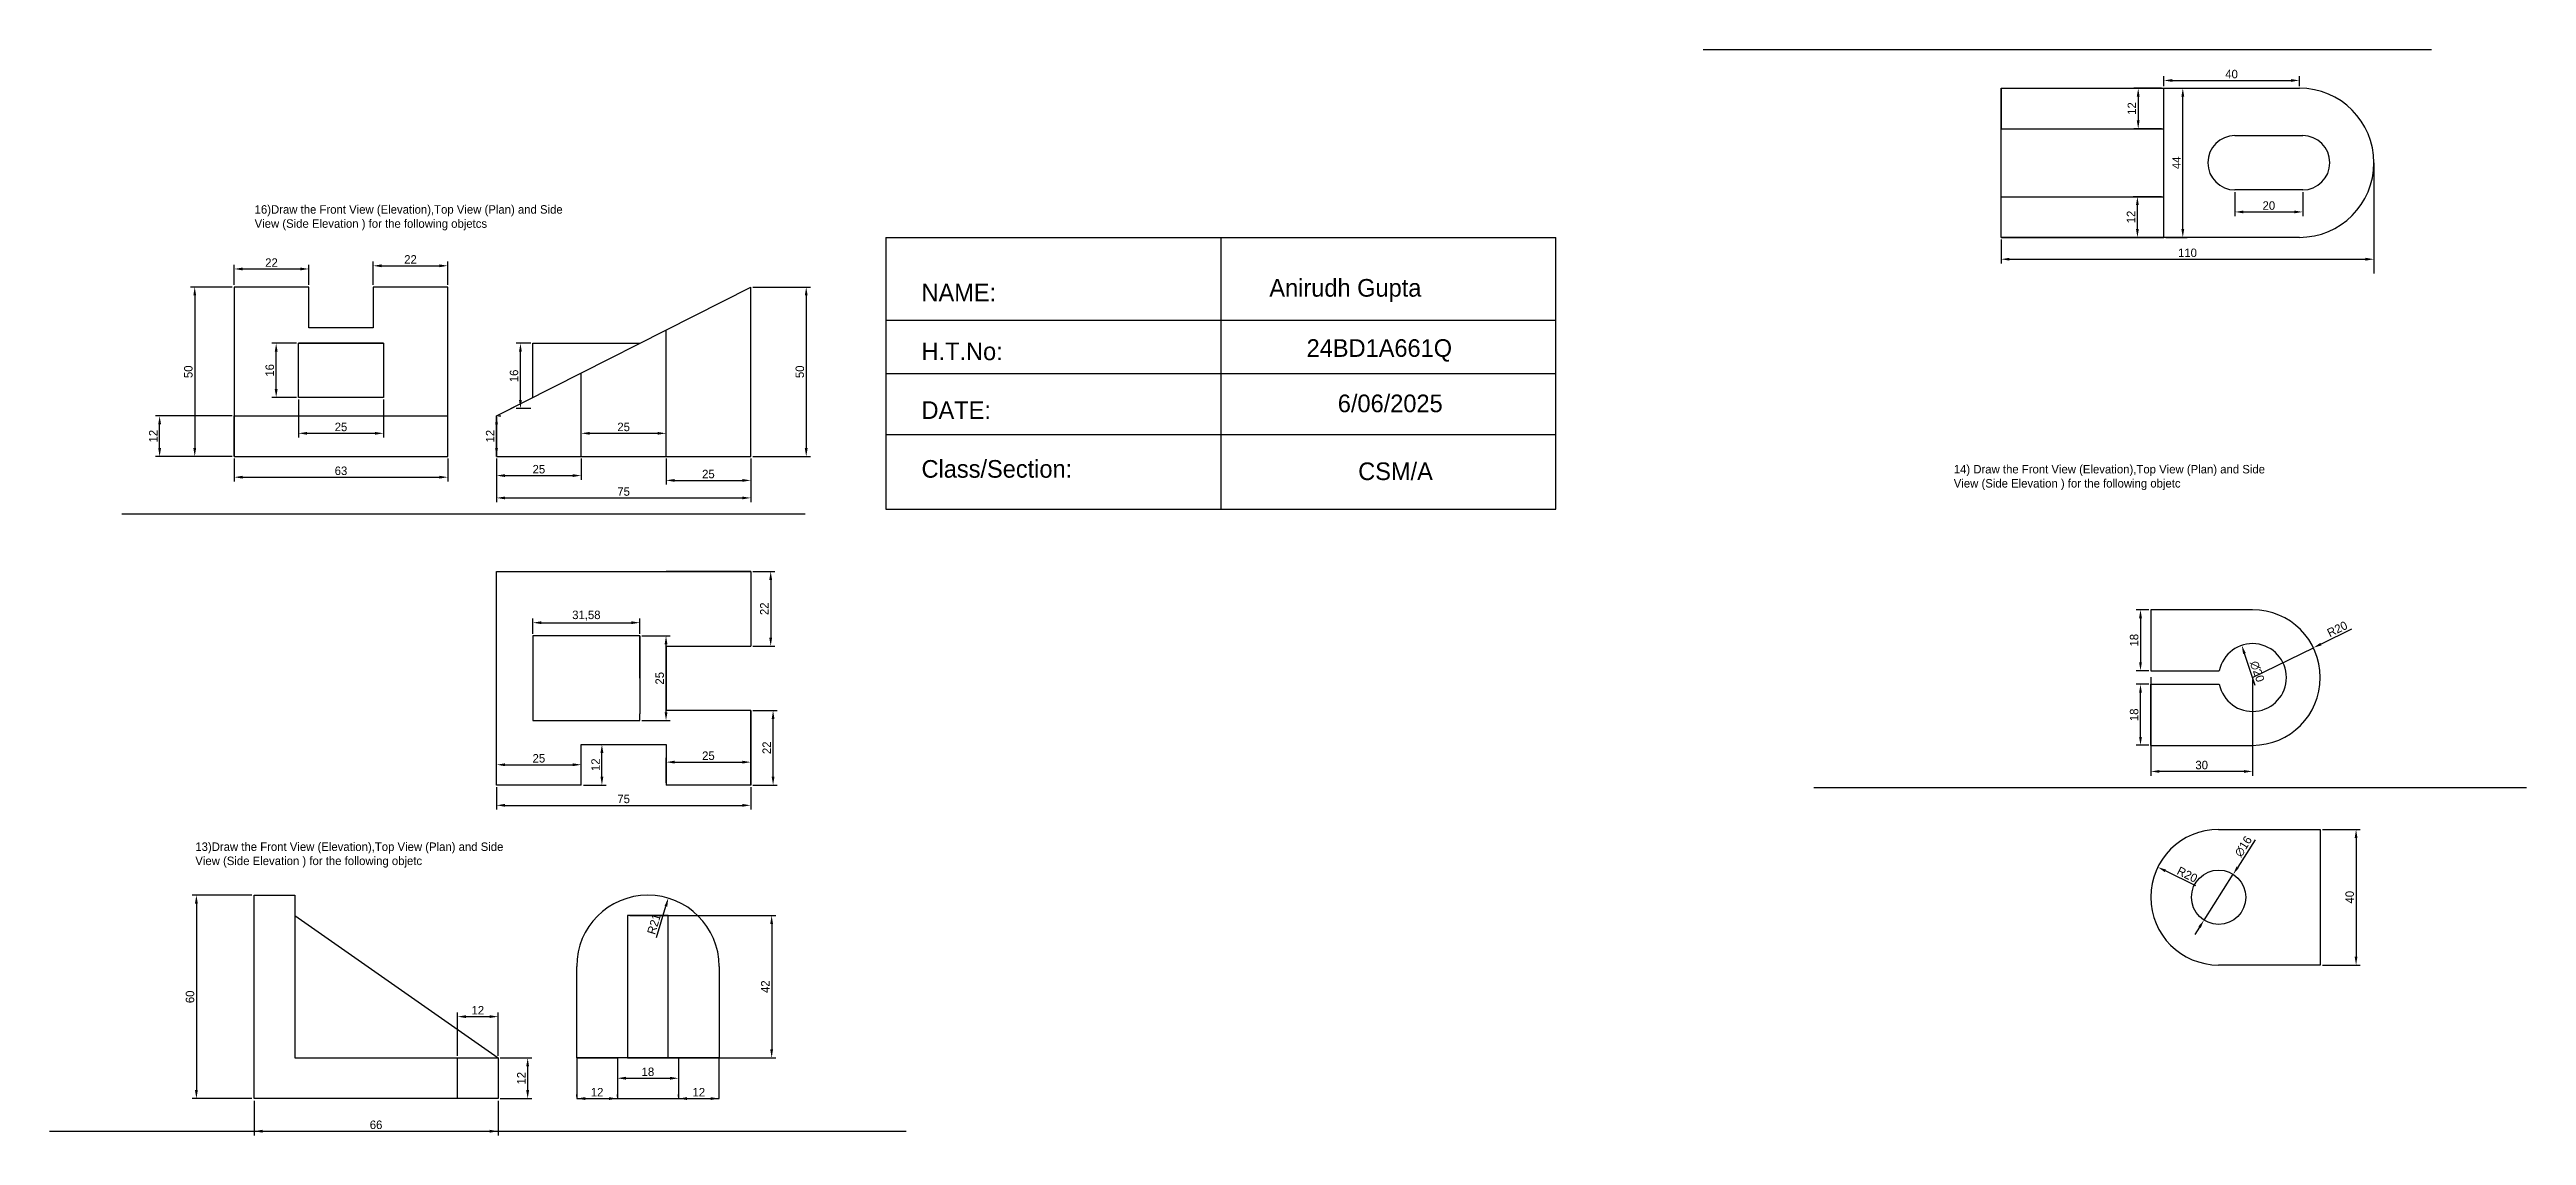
# Model space of a CAD drawing. Header units: millimetres. Extents: x 148 to 2239, y 31 to 1240.
# Drawn here: x 313 to 1043, y 767 to 1087 of the extents above; entities that cross this region are included whole.
import ezdxf

# ---------------------------------------------------------------- set-up
doc = ezdxf.new("R2010")
doc.units = ezdxf.units.MM
doc.dimstyles.new('ISO-25', dxfattribs={"dimtxt": 2.5, "dimasz": 2.5, "dimexe": 1.25, "dimexo": 0.625, "dimtad": 1, "dimtxsty": 'Standard', "dimcen": 2.5, "dimadec": 0, "dimazin": 0, "dimtfac": 1, "dimtmove": 0, "dimatfit": 3, "dimfxl": 1, "dimarcsym": 0})

msp = doc.modelspace()

# ---------------------------------------------------------------- texts
at = {"attachment_point": 1}
for s, width, insert, char_height in [('16)Draw the Front View (Elevation),Top View (Plan) and Side\\PView (Side Elevation ) for the following objetcs', 284.31123, (373.135, 1041.093), 2.5), ('NAME:\\P                                                        \\PH.T.No:\\P                                           \\PDATE:\\P                                             \\PClass/Section:                                ', 175.89946, (569.836, 1017.925), 5.2), ('14) Draw the Front View (Elevation),Top View (Plan) and Side\\PView (Side Elevation ) for the following objetc', 242.01845, (874.306, 964.478), 2.5), ('13)Draw the Front View (Elevation),Top View (Plan) and Side\\PView (Side Elevation ) for the following objetc', 218.881, (355.645, 853.128), 2.5)]:
    msp.add_mtext_dynamic_manual_height_columns(s, width=width, gutter_width=12.5, heights=[0], dxfattribs=dict(at, insert=insert, char_height=char_height))
at = {"char_height": 5.2, "attachment_point": 1}
for s, insert, width in [('Anirudh Gupta\\P', (672.431, 1019.312), 65.52), ('24BD1A661Q', (683.42, 1001.556), 49.14), ('6/06/2025\\P', (692.627, 985.236), 45.5), ('CSM/A', (698.641, 965.211), 25.48)]:
    msp.add_mtext(s, dxfattribs=dict(at, insert=insert, width=width))

# ---------------------------------------------------------------- blocks, each defined once
blk = doc.blocks.new('*D131')
at = {"color": 0, "lineweight": -2, "transparency": 16777216}
for p, q in [((372.34, 837.59), (354.71, 837.59)), ((355.96, 835.09), (355.96, 780.09)), ((372.34, 777.59), (354.71, 777.59))]:
    blk.add_line(p, q, dxfattribs=at)
at = {"color": 0, "transparency": 16777216}
for points in [[(355.54, 835.09), (356.38, 835.09), (355.96, 837.59)], [(355.54, 780.09), (356.38, 780.09), (355.96, 777.59)]]:
    blk.add_solid(points, dxfattribs=at)
at = {"layer": 'Defpoints', "color": 0, "transparency": 16777216}
for p in [(372.96, 837.59), (355.96, 777.59), (372.96, 777.59)]:
    blk.add_point(p, dxfattribs=at)
at = {"color": 0, "transparency": 16777216, "insert": (354.09, 807.59), "char_height": 2.5, "attachment_point": 5, "rotation": 90}
blk.add_mtext('60', dxfattribs=at)
blk = doc.blocks.new('*D132')
at = {"color": 0, "lineweight": -2, "transparency": 16777216}
for p, q in [((372.96, 776.97), (372.96, 766.71)), ((444.96, 776.97), (444.96, 766.71)), ((375.46, 767.96), (442.46, 767.96))]:
    blk.add_line(p, q, dxfattribs=at)
at = {"color": 0, "transparency": 16777216}
for points in [[(375.46, 768.38), (375.46, 767.54), (372.96, 767.96)], [(442.46, 768.38), (442.46, 767.54), (444.96, 767.96)]]:
    blk.add_solid(points, dxfattribs=at)
at = {"layer": 'Defpoints', "color": 0, "transparency": 16777216}
for p in [(372.96, 777.59), (444.96, 777.59), (444.96, 767.96)]:
    blk.add_point(p, dxfattribs=at)
at = {"color": 0, "transparency": 16777216, "insert": (408.96, 769.84), "char_height": 2.5, "attachment_point": 5}
blk.add_mtext('66', dxfattribs=at)
blk = doc.blocks.new('*D133')
at = {"color": 0, "lineweight": -2, "transparency": 16777216}
for p, q in [((445.59, 789.59), (454.92, 789.59)), ((453.67, 787.09), (453.67, 780.09)), ((445.59, 777.59), (454.92, 777.59))]:
    blk.add_line(p, q, dxfattribs=at)
at = {"color": 0, "transparency": 16777216}
for points in [[(453.25, 787.09), (454.09, 787.09), (453.67, 789.59)], [(453.25, 780.09), (454.09, 780.09), (453.67, 777.59)]]:
    blk.add_solid(points, dxfattribs=at)
at = {"layer": 'Defpoints', "color": 0, "transparency": 16777216}
for p in [(444.96, 789.59), (444.96, 777.59), (453.67, 777.59)]:
    blk.add_point(p, dxfattribs=at)
at = {"color": 0, "transparency": 16777216, "insert": (451.79, 783.59), "char_height": 2.5, "attachment_point": 5, "rotation": 90}
blk.add_mtext('12', dxfattribs=at)
blk = doc.blocks.new('*D134')
at = {"color": 0, "lineweight": -2, "transparency": 16777216}
for p, q in [((432.96, 790.22), (432.96, 803.01)), ((435.46, 801.76), (442.46, 801.76)), ((444.96, 790.22), (444.96, 803.01))]:
    blk.add_line(p, q, dxfattribs=at)
at = {"color": 0, "transparency": 16777216}
for points in [[(435.46, 802.18), (435.46, 801.35), (432.96, 801.76)], [(442.46, 802.18), (442.46, 801.35), (444.96, 801.76)]]:
    blk.add_solid(points, dxfattribs=at)
at = {"layer": 'Defpoints', "color": 0, "transparency": 16777216}
for p in [(444.96, 801.76), (432.96, 789.59), (444.96, 789.59)]:
    blk.add_point(p, dxfattribs=at)
at = {"color": 0, "transparency": 16777216, "insert": (438.96, 803.64), "char_height": 2.5, "attachment_point": 5}
blk.add_mtext('12', dxfattribs=at)
blk = doc.blocks.new('*D135')
at = {"color": 0, "lineweight": -2, "transparency": 16777216}
blk.add_line((491.69, 825.13), (494.44, 834.32), dxfattribs=at)
at = {"color": 0, "transparency": 16777216}
blk.add_solid([(494.04, 834.44), (494.84, 834.2), (495.15, 836.71)], dxfattribs=at)
at = {"layer": 'Defpoints', "color": 0, "transparency": 16777216}
for p in [(495.15, 836.71), (489.14, 816.59)]:
    blk.add_point(p, dxfattribs=at)
at = {"color": 0, "transparency": 16777216, "insert": (490.91, 829.07), "char_height": 2.5, "attachment_point": 5, "rotation": 73.36279}
blk.add_mtext('R21', dxfattribs=at)
blk = doc.blocks.new('*D136')
at = {"color": 0, "lineweight": -2, "transparency": 16777216}
for p, q in [((468.14, 778.22), (468.14, 778.84)), ((470.64, 777.59), (477.64, 777.59)), ((480.14, 778.22), (480.14, 778.84))]:
    blk.add_line(p, q, dxfattribs=at)
at = {"color": 0, "transparency": 16777216}
for points in [[(470.64, 778.01), (470.64, 777.17), (468.14, 777.59)], [(477.64, 778.01), (477.64, 777.17), (480.14, 777.59)]]:
    blk.add_solid(points, dxfattribs=at)
at = {"layer": 'Defpoints', "color": 0, "transparency": 16777216}
for p in [(468.14, 777.59), (480.14, 777.59), (480.14, 777.59)]:
    blk.add_point(p, dxfattribs=at)
at = {"color": 0, "transparency": 16777216, "insert": (474.14, 779.47), "char_height": 2.5, "attachment_point": 5}
blk.add_mtext('12', dxfattribs=at)
blk = doc.blocks.new('*D137')
at = {"color": 0, "lineweight": -2, "transparency": 16777216}
for p, q in [((498.14, 778.22), (498.14, 778.84)), ((500.64, 777.59), (507.64, 777.59)), ((510.14, 778.22), (510.14, 778.84))]:
    blk.add_line(p, q, dxfattribs=at)
at = {"color": 0, "transparency": 16777216}
for points in [[(500.64, 778.01), (500.64, 777.17), (498.14, 777.59)], [(507.64, 778.01), (507.64, 777.17), (510.14, 777.59)]]:
    blk.add_solid(points, dxfattribs=at)
at = {"layer": 'Defpoints', "color": 0, "transparency": 16777216}
for p in [(498.14, 777.59), (510.14, 777.59), (510.14, 777.59)]:
    blk.add_point(p, dxfattribs=at)
at = {"color": 0, "transparency": 16777216, "insert": (504.14, 779.47), "char_height": 2.5, "attachment_point": 5}
blk.add_mtext('12', dxfattribs=at)
blk = doc.blocks.new('*D138')
at = {"color": 0, "lineweight": -2, "transparency": 16777216}
for p, q in [((480.14, 788.97), (480.14, 782.34)), ((482.64, 783.59), (495.64, 783.59)), ((498.14, 788.97), (498.14, 782.34))]:
    blk.add_line(p, q, dxfattribs=at)
at = {"color": 0, "transparency": 16777216}
for points in [[(482.64, 784.01), (482.64, 783.17), (480.14, 783.59)], [(495.64, 784.01), (495.64, 783.17), (498.14, 783.59)]]:
    blk.add_solid(points, dxfattribs=at)
at = {"layer": 'Defpoints', "color": 0, "transparency": 16777216}
for p in [(480.14, 789.59), (498.14, 789.59), (498.14, 783.59)]:
    blk.add_point(p, dxfattribs=at)
at = {"color": 0, "transparency": 16777216, "insert": (489.14, 785.47), "char_height": 2.5, "attachment_point": 5}
blk.add_mtext('18', dxfattribs=at)
blk = doc.blocks.new('*D139')
at = {"color": 0, "lineweight": -2, "transparency": 16777216}
for p, q in [((483.77, 831.59), (526.89, 831.59)), ((525.64, 829.09), (525.64, 792.09)), ((483.77, 789.59), (526.89, 789.59))]:
    blk.add_line(p, q, dxfattribs=at)
at = {"color": 0, "transparency": 16777216}
for points in [[(525.22, 829.09), (526.05, 829.09), (525.64, 831.59)], [(525.22, 792.09), (526.05, 792.09), (525.64, 789.59)]]:
    blk.add_solid(points, dxfattribs=at)
at = {"layer": 'Defpoints', "color": 0, "transparency": 16777216}
for p in [(483.14, 831.59), (483.14, 789.59), (525.64, 789.59)]:
    blk.add_point(p, dxfattribs=at)
at = {"color": 0, "transparency": 16777216, "insert": (523.76, 810.59), "char_height": 2.5, "attachment_point": 5, "rotation": 90}
blk.add_mtext('42', dxfattribs=at)
blk = doc.blocks.new('*D163')
at = {"color": 0, "lineweight": -2, "transparency": 16777216}
for p, q in [((454.56, 1000.38), (450.29, 1000.38)), ((451.54, 983.6), (451.54, 997.88)), ((454.56, 981.1), (450.29, 981.1))]:
    blk.add_line(p, q, dxfattribs=at)
at = {"color": 0, "transparency": 16777216}
for points in [[(451.12, 997.88), (451.95, 997.88), (451.54, 1000.38)], [(451.12, 983.6), (451.95, 983.6), (451.54, 981.1)]]:
    blk.add_solid(points, dxfattribs=at)
at = {"layer": 'Defpoints', "color": 0, "transparency": 16777216}
for p in [(451.54, 1000.38), (455.19, 1000.38), (455.19, 981.1)]:
    blk.add_point(p, dxfattribs=at)
at = {"color": 0, "transparency": 16777216, "insert": (449.66, 990.74), "char_height": 2.5, "attachment_point": 5, "rotation": 90}
blk.add_mtext('16', dxfattribs=at)
blk = doc.blocks.new('*D164')
at = {"color": 0, "lineweight": -2, "transparency": 16777216}
for p, q in [((520.11, 1016.96), (537.08, 1016.96)), ((535.83, 1014.46), (535.83, 969.46)), ((520.11, 966.96), (537.08, 966.96))]:
    blk.add_line(p, q, dxfattribs=at)
at = {"color": 0, "transparency": 16777216}
for points in [[(535.41, 1014.46), (536.25, 1014.46), (535.83, 1016.96)], [(535.41, 969.46), (536.25, 969.46), (535.83, 966.96)]]:
    blk.add_solid(points, dxfattribs=at)
at = {"layer": 'Defpoints', "color": 0, "transparency": 16777216}
for p in [(519.48, 1016.96), (519.48, 966.96), (535.83, 966.96)]:
    blk.add_point(p, dxfattribs=at)
at = {"color": 0, "transparency": 16777216, "insert": (533.95, 991.96), "char_height": 2.5, "attachment_point": 5, "rotation": 90}
blk.add_mtext('50', dxfattribs=at)
blk = doc.blocks.new('*D165')
at = {"color": 0, "lineweight": -2, "transparency": 16777216}
for p, q in [((444.48, 966.34), (444.48, 953.5)), ((519.48, 966.34), (519.48, 953.5)), ((446.98, 954.75), (516.98, 954.75))]:
    blk.add_line(p, q, dxfattribs=at)
at = {"color": 0, "transparency": 16777216}
for points in [[(446.98, 955.16), (446.98, 954.33), (444.48, 954.75)], [(516.98, 955.16), (516.98, 954.33), (519.48, 954.75)]]:
    blk.add_solid(points, dxfattribs=at)
at = {"layer": 'Defpoints', "color": 0, "transparency": 16777216}
for p in [(444.48, 966.96), (519.48, 966.96), (519.48, 954.75)]:
    blk.add_point(p, dxfattribs=at)
at = {"color": 0, "transparency": 16777216, "insert": (481.98, 956.62), "char_height": 2.5, "attachment_point": 5}
blk.add_mtext('75', dxfattribs=at)
blk = doc.blocks.new('*D166')
at = {"color": 0, "lineweight": -2, "transparency": 16777216}
for p, q in [((444.48, 966.34), (444.48, 960.09)), ((469.48, 966.34), (469.48, 960.09)), ((446.98, 961.34), (466.98, 961.34))]:
    blk.add_line(p, q, dxfattribs=at)
at = {"color": 0, "transparency": 16777216}
for points in [[(446.98, 961.75), (446.98, 960.92), (444.48, 961.34)], [(466.98, 961.75), (466.98, 960.92), (469.48, 961.34)]]:
    blk.add_solid(points, dxfattribs=at)
at = {"layer": 'Defpoints', "color": 0, "transparency": 16777216}
for p in [(444.48, 966.96), (469.48, 966.96), (469.48, 961.34)]:
    blk.add_point(p, dxfattribs=at)
at = {"color": 0, "transparency": 16777216, "insert": (456.98, 963.21), "char_height": 2.5, "attachment_point": 5}
blk.add_mtext('25', dxfattribs=at)
blk = doc.blocks.new('*D167')
at = {"color": 0, "lineweight": -2, "transparency": 16777216}
for p, q in [((469.48, 967.59), (469.48, 975.06)), ((471.98, 973.81), (491.98, 973.81)), ((494.48, 967.59), (494.48, 975.06))]:
    blk.add_line(p, q, dxfattribs=at)
at = {"color": 0, "transparency": 16777216}
for points in [[(471.98, 974.22), (471.98, 973.39), (469.48, 973.81)], [(491.98, 974.22), (491.98, 973.39), (494.48, 973.81)]]:
    blk.add_solid(points, dxfattribs=at)
at = {"layer": 'Defpoints', "color": 0, "transparency": 16777216}
for p in [(494.48, 973.81), (469.48, 966.96), (494.48, 966.96)]:
    blk.add_point(p, dxfattribs=at)
at = {"color": 0, "transparency": 16777216, "insert": (481.98, 975.68), "char_height": 2.5, "attachment_point": 5}
blk.add_mtext('25', dxfattribs=at)
blk = doc.blocks.new('*D168')
at = {"color": 0, "lineweight": -2, "transparency": 16777216}
for p, q in [((494.48, 966.34), (494.48, 958.67)), ((519.48, 966.34), (519.48, 958.67)), ((496.98, 959.92), (516.98, 959.92))]:
    blk.add_line(p, q, dxfattribs=at)
at = {"color": 0, "transparency": 16777216}
for points in [[(496.98, 960.33), (496.98, 959.5), (494.48, 959.92)], [(516.98, 960.33), (516.98, 959.5), (519.48, 959.92)]]:
    blk.add_solid(points, dxfattribs=at)
at = {"layer": 'Defpoints', "color": 0, "transparency": 16777216}
for p in [(494.48, 966.96), (519.48, 966.96), (519.48, 959.92)]:
    blk.add_point(p, dxfattribs=at)
at = {"color": 0, "transparency": 16777216, "insert": (506.98, 961.79), "char_height": 2.5, "attachment_point": 5}
blk.add_mtext('25', dxfattribs=at)
blk = doc.blocks.new('*D169')
at = {"color": 0, "lineweight": -2, "transparency": 16777216}
for p, q in [((444.48, 969.46), (444.48, 976.46)), ((445.11, 978.96), (445.73, 978.96)), ((445.11, 966.96), (445.73, 966.96))]:
    blk.add_line(p, q, dxfattribs=at)
at = {"color": 0, "transparency": 16777216}
for points in [[(444.07, 976.46), (444.9, 976.46), (444.48, 978.96)], [(444.07, 969.46), (444.9, 969.46), (444.48, 966.96)]]:
    blk.add_solid(points, dxfattribs=at)
at = {"layer": 'Defpoints', "color": 0, "transparency": 16777216}
for p in [(444.48, 978.96), (444.48, 978.96), (444.48, 966.96)]:
    blk.add_point(p, dxfattribs=at)
at = {"color": 0, "transparency": 16777216, "insert": (442.61, 972.96), "char_height": 2.5, "attachment_point": 5, "rotation": 90}
blk.add_mtext('12', dxfattribs=at)
blk = doc.blocks.new('*D170')
at = {"color": 0, "lineweight": -2, "transparency": 16777216}
for p, q in [((367.11, 1017.59), (367.11, 1023.53)), ((389.11, 1017.59), (389.11, 1023.53)), ((369.61, 1022.28), (386.61, 1022.28))]:
    blk.add_line(p, q, dxfattribs=at)
at = {"color": 0, "transparency": 16777216}
for points in [[(369.61, 1022.7), (369.61, 1021.86), (367.11, 1022.28)], [(386.61, 1022.7), (386.61, 1021.86), (389.11, 1022.28)]]:
    blk.add_solid(points, dxfattribs=at)
at = {"layer": 'Defpoints', "color": 0, "transparency": 16777216}
for p in [(367.11, 1016.96), (389.11, 1022.28), (389.11, 1016.96)]:
    blk.add_point(p, dxfattribs=at)
at = {"color": 0, "transparency": 16777216, "insert": (378.11, 1024.16), "char_height": 2.5, "attachment_point": 5}
blk.add_mtext('22', dxfattribs=at)
blk = doc.blocks.new('*D171')
at = {"color": 0, "lineweight": -2, "transparency": 16777216}
for p, q in [((408.11, 1017.59), (408.11, 1024.47)), ((410.61, 1023.22), (427.61, 1023.22)), ((430.11, 1017.59), (430.11, 1024.47))]:
    blk.add_line(p, q, dxfattribs=at)
at = {"color": 0, "transparency": 16777216}
for points in [[(410.61, 1023.64), (410.61, 1022.8), (408.11, 1023.22)], [(427.61, 1023.64), (427.61, 1022.8), (430.11, 1023.22)]]:
    blk.add_solid(points, dxfattribs=at)
at = {"layer": 'Defpoints', "color": 0, "transparency": 16777216}
for p in [(430.11, 1023.22), (408.11, 1016.96), (430.11, 1016.96)]:
    blk.add_point(p, dxfattribs=at)
at = {"color": 0, "transparency": 16777216, "insert": (419.11, 1025.1), "char_height": 2.5, "attachment_point": 5}
blk.add_mtext('22', dxfattribs=at)
blk = doc.blocks.new('*D172')
at = {"color": 0, "lineweight": -2, "transparency": 16777216}
for p, q in [((366.49, 1016.96), (354.22, 1016.96)), ((355.47, 1014.46), (355.47, 969.46)), ((366.49, 966.96), (354.22, 966.96))]:
    blk.add_line(p, q, dxfattribs=at)
at = {"color": 0, "transparency": 16777216}
for points in [[(355.06, 1014.46), (355.89, 1014.46), (355.47, 1016.96)], [(355.06, 969.46), (355.89, 969.46), (355.47, 966.96)]]:
    blk.add_solid(points, dxfattribs=at)
at = {"layer": 'Defpoints', "color": 0, "transparency": 16777216}
for p in [(367.11, 1016.96), (355.47, 966.96), (367.11, 966.96)]:
    blk.add_point(p, dxfattribs=at)
at = {"color": 0, "transparency": 16777216, "insert": (353.6, 991.96), "char_height": 2.5, "attachment_point": 5, "rotation": 90}
blk.add_mtext('50', dxfattribs=at)
blk = doc.blocks.new('*D173')
at = {"color": 0, "lineweight": -2, "transparency": 16777216}
for p, q in [((366.49, 978.96), (343.86, 978.96)), ((345.11, 969.46), (345.11, 976.46)), ((366.49, 966.96), (343.86, 966.96))]:
    blk.add_line(p, q, dxfattribs=at)
at = {"color": 0, "transparency": 16777216}
for points in [[(344.7, 976.46), (345.53, 976.46), (345.11, 978.96)], [(344.7, 969.46), (345.53, 969.46), (345.11, 966.96)]]:
    blk.add_solid(points, dxfattribs=at)
at = {"layer": 'Defpoints', "color": 0, "transparency": 16777216}
for p in [(345.11, 978.96), (367.11, 978.96), (367.11, 966.96)]:
    blk.add_point(p, dxfattribs=at)
at = {"color": 0, "transparency": 16777216, "insert": (343.24, 972.96), "char_height": 2.5, "attachment_point": 5, "rotation": 90}
blk.add_mtext('12', dxfattribs=at)
blk = doc.blocks.new('*D174')
at = {"color": 0, "lineweight": -2, "transparency": 16777216}
for p, q in [((385.49, 1000.38), (378.24, 1000.38)), ((379.49, 986.88), (379.49, 997.88)), ((385.49, 984.38), (378.24, 984.38))]:
    blk.add_line(p, q, dxfattribs=at)
at = {"color": 0, "transparency": 16777216}
for points in [[(379.07, 997.88), (379.91, 997.88), (379.49, 1000.38)], [(379.07, 986.88), (379.91, 986.88), (379.49, 984.38)]]:
    blk.add_solid(points, dxfattribs=at)
at = {"layer": 'Defpoints', "color": 0, "transparency": 16777216}
for p in [(379.49, 1000.38), (386.11, 1000.38), (386.11, 984.38)]:
    blk.add_point(p, dxfattribs=at)
at = {"color": 0, "transparency": 16777216, "insert": (377.61, 992.38), "char_height": 2.5, "attachment_point": 5, "rotation": 90}
blk.add_mtext('16', dxfattribs=at)
blk = doc.blocks.new('*D175')
at = {"color": 0, "lineweight": -2, "transparency": 16777216}
for p, q in [((386.11, 983.76), (386.11, 972.56)), ((411.11, 983.76), (411.11, 972.56)), ((388.61, 973.81), (408.61, 973.81))]:
    blk.add_line(p, q, dxfattribs=at)
at = {"color": 0, "transparency": 16777216}
for points in [[(388.61, 974.22), (388.61, 973.39), (386.11, 973.81)], [(408.61, 974.22), (408.61, 973.39), (411.11, 973.81)]]:
    blk.add_solid(points, dxfattribs=at)
at = {"layer": 'Defpoints', "color": 0, "transparency": 16777216}
for p in [(386.11, 984.38), (411.11, 984.38), (411.11, 973.81)]:
    blk.add_point(p, dxfattribs=at)
at = {"color": 0, "transparency": 16777216, "insert": (398.61, 975.68), "char_height": 2.5, "attachment_point": 5}
blk.add_mtext('25', dxfattribs=at)
blk = doc.blocks.new('*D176')
at = {"color": 0, "lineweight": -2, "transparency": 16777216}
for p, q in [((367.11, 966.34), (367.11, 959.61)), ((430.11, 966.34), (430.11, 959.61)), ((369.61, 960.86), (427.61, 960.86))]:
    blk.add_line(p, q, dxfattribs=at)
at = {"color": 0, "transparency": 16777216}
for points in [[(369.61, 961.28), (369.61, 960.45), (367.11, 960.86)], [(427.61, 961.28), (427.61, 960.45), (430.11, 960.86)]]:
    blk.add_solid(points, dxfattribs=at)
at = {"layer": 'Defpoints', "color": 0, "transparency": 16777216}
for p in [(367.11, 966.96), (430.11, 966.96), (430.11, 960.86)]:
    blk.add_point(p, dxfattribs=at)
at = {"color": 0, "transparency": 16777216, "insert": (398.61, 962.74), "char_height": 2.5, "attachment_point": 5}
blk.add_mtext('63', dxfattribs=at)
blk = doc.blocks.new('*D177')
at = {"color": 0, "lineweight": -2, "transparency": 16777216}
for p, q in [((444.48, 869.43), (444.48, 862.83)), ((519.48, 869.43), (519.48, 862.83)), ((446.98, 864.08), (516.98, 864.08))]:
    blk.add_line(p, q, dxfattribs=at)
at = {"color": 0, "transparency": 16777216}
for points in [[(446.98, 864.5), (446.98, 863.67), (444.48, 864.08)], [(516.98, 864.5), (516.98, 863.67), (519.48, 864.08)]]:
    blk.add_solid(points, dxfattribs=at)
at = {"layer": 'Defpoints', "color": 0, "transparency": 16777216}
for p in [(444.48, 870.06), (519.48, 870.06), (519.48, 864.08)]:
    blk.add_point(p, dxfattribs=at)
at = {"color": 0, "transparency": 16777216, "insert": (481.98, 865.96), "char_height": 2.5, "attachment_point": 5}
blk.add_mtext('75', dxfattribs=at)
blk = doc.blocks.new('*D178')
at = {"color": 0, "lineweight": -2, "transparency": 16777216}
for p, q in [((444.48, 870.68), (444.48, 877.31)), ((469.48, 870.68), (469.48, 877.31)), ((446.98, 876.06), (466.98, 876.06))]:
    blk.add_line(p, q, dxfattribs=at)
at = {"color": 0, "transparency": 16777216}
for points in [[(446.98, 876.47), (446.98, 875.64), (444.48, 876.06)], [(466.98, 876.47), (466.98, 875.64), (469.48, 876.06)]]:
    blk.add_solid(points, dxfattribs=at)
at = {"layer": 'Defpoints', "color": 0, "transparency": 16777216}
for p in [(444.48, 870.06), (469.48, 876.06), (469.48, 870.06)]:
    blk.add_point(p, dxfattribs=at)
at = {"color": 0, "transparency": 16777216, "insert": (456.98, 877.93), "char_height": 2.5, "attachment_point": 5}
blk.add_mtext('25', dxfattribs=at)
blk = doc.blocks.new('*D179')
at = {"color": 0, "lineweight": -2, "transparency": 16777216}
for p, q in [((494.48, 870.68), (494.48, 878.07)), ((496.98, 876.82), (516.98, 876.82)), ((519.48, 870.68), (519.48, 878.07))]:
    blk.add_line(p, q, dxfattribs=at)
at = {"color": 0, "transparency": 16777216}
for points in [[(496.98, 877.24), (496.98, 876.41), (494.48, 876.82)], [(516.98, 877.24), (516.98, 876.41), (519.48, 876.82)]]:
    blk.add_solid(points, dxfattribs=at)
at = {"layer": 'Defpoints', "color": 0, "transparency": 16777216}
for p in [(519.48, 876.82), (494.48, 870.06), (519.48, 870.06)]:
    blk.add_point(p, dxfattribs=at)
at = {"color": 0, "transparency": 16777216, "insert": (506.98, 878.7), "char_height": 2.5, "attachment_point": 5}
blk.add_mtext('25', dxfattribs=at)
blk = doc.blocks.new('*D180')
at = {"color": 0, "lineweight": -2, "transparency": 16777216}
for p, q in [((520.11, 933.06), (526.6, 933.06)), ((525.35, 930.56), (525.35, 913.56)), ((520.11, 911.06), (526.6, 911.06))]:
    blk.add_line(p, q, dxfattribs=at)
at = {"color": 0, "transparency": 16777216}
for points in [[(524.93, 930.56), (525.77, 930.56), (525.35, 933.06)], [(524.93, 913.56), (525.77, 913.56), (525.35, 911.06)]]:
    blk.add_solid(points, dxfattribs=at)
at = {"layer": 'Defpoints', "color": 0, "transparency": 16777216}
for p in [(519.48, 933.06), (519.48, 911.06), (525.35, 911.06)]:
    blk.add_point(p, dxfattribs=at)
at = {"color": 0, "transparency": 16777216, "insert": (523.47, 922.06), "char_height": 2.5, "attachment_point": 5, "rotation": 90}
blk.add_mtext('22', dxfattribs=at)
blk = doc.blocks.new('*D181')
at = {"color": 0, "lineweight": -2, "transparency": 16777216}
for p, q in [((520.11, 892.06), (527.31, 892.06)), ((526.06, 872.56), (526.06, 889.56)), ((520.11, 870.06), (527.31, 870.06))]:
    blk.add_line(p, q, dxfattribs=at)
at = {"color": 0, "transparency": 16777216}
for points in [[(525.64, 889.56), (526.47, 889.56), (526.06, 892.06)], [(525.64, 872.56), (526.47, 872.56), (526.06, 870.06)]]:
    blk.add_solid(points, dxfattribs=at)
at = {"layer": 'Defpoints', "color": 0, "transparency": 16777216}
for p in [(519.48, 892.06), (526.06, 892.06), (519.48, 870.06)]:
    blk.add_point(p, dxfattribs=at)
at = {"color": 0, "transparency": 16777216, "insert": (524.18, 881.06), "char_height": 2.5, "attachment_point": 5, "rotation": 90}
blk.add_mtext('22', dxfattribs=at)
blk = doc.blocks.new('*D182')
at = {"color": 0, "lineweight": -2, "transparency": 16777216}
for p, q in [((487.39, 914.06), (495.73, 914.06)), ((494.48, 891.56), (494.48, 911.56)), ((487.39, 889.06), (495.73, 889.06))]:
    blk.add_line(p, q, dxfattribs=at)
at = {"color": 0, "transparency": 16777216}
for points in [[(494.07, 911.56), (494.9, 911.56), (494.48, 914.06)], [(494.07, 891.56), (494.9, 891.56), (494.48, 889.06)]]:
    blk.add_solid(points, dxfattribs=at)
at = {"layer": 'Defpoints', "color": 0, "transparency": 16777216}
for p in [(486.77, 914.06), (494.48, 914.06), (486.77, 889.06)]:
    blk.add_point(p, dxfattribs=at)
at = {"color": 0, "transparency": 16777216, "insert": (492.61, 901.56), "char_height": 2.5, "attachment_point": 5, "rotation": 90}
blk.add_mtext('25', dxfattribs=at)
blk = doc.blocks.new('*D199')
at = {"color": 0, "lineweight": -2, "transparency": 16777216}
for p, q in [((470.11, 882.06), (476.82, 882.06)), ((475.57, 872.56), (475.57, 879.56)), ((470.11, 870.06), (476.82, 870.06))]:
    blk.add_line(p, q, dxfattribs=at)
at = {"color": 0, "transparency": 16777216}
for points in [[(475.15, 879.56), (475.99, 879.56), (475.57, 882.06)], [(475.15, 872.56), (475.99, 872.56), (475.57, 870.06)]]:
    blk.add_solid(points, dxfattribs=at)
at = {"layer": 'Defpoints', "color": 0, "transparency": 16777216}
for p in [(469.48, 882.06), (475.57, 882.06), (469.48, 870.06)]:
    blk.add_point(p, dxfattribs=at)
at = {"color": 0, "transparency": 16777216, "insert": (473.7, 876.06), "char_height": 2.5, "attachment_point": 5, "rotation": 90}
blk.add_mtext('12', dxfattribs=at)
blk = doc.blocks.new('*D200')
at = {"color": 0, "lineweight": -2, "transparency": 16777216}
for p, q in [((455.19, 914.68), (455.19, 919.2)), ((457.69, 917.95), (484.27, 917.95)), ((486.77, 914.68), (486.77, 919.2))]:
    blk.add_line(p, q, dxfattribs=at)
at = {"color": 0, "transparency": 16777216}
for points in [[(457.69, 918.36), (457.69, 917.53), (455.19, 917.95)], [(484.27, 918.36), (484.27, 917.53), (486.77, 917.95)]]:
    blk.add_solid(points, dxfattribs=at)
at = {"layer": 'Defpoints', "color": 0, "transparency": 16777216}
for p in [(455.19, 914.06), (486.77, 917.95), (486.77, 914.06)]:
    blk.add_point(p, dxfattribs=at)
at = {"color": 0, "transparency": 16777216, "insert": (470.98, 920.03), "char_height": 2.5, "attachment_point": 5}
blk.add_mtext('31,58', dxfattribs=at)
blk = doc.blocks.new('*D142')
at = {"color": 0, "lineweight": -2, "transparency": 16777216}
for p, q in [((991.62, 916.04), (982.64, 911.65)), ((962.42, 901.78), (980.39, 910.56))]:
    blk.add_line(p, q, dxfattribs=at)
at = {"color": 0, "transparency": 16777216}
blk.add_solid([(982.45, 912.03), (982.82, 911.28), (980.39, 910.56)], dxfattribs=at)
at = {"layer": 'Defpoints', "color": 0, "transparency": 16777216}
for p in [(980.39, 910.56), (962.42, 901.78)]:
    blk.add_point(p, dxfattribs=at)
at = {"color": 0, "transparency": 16777216, "insert": (987.43, 916.08), "char_height": 2.5, "attachment_point": 5, "rotation": 26.03812}
blk.add_mtext('R20', dxfattribs=at)
blk = doc.blocks.new('*D143')
at = {"color": 0, "lineweight": -2, "transparency": 16777216}
blk.add_line((945.7, 840.31), (936.74, 844.75), dxfattribs=at)
at = {"color": 0, "transparency": 16777216}
blk.add_solid([(936.92, 845.12), (936.55, 844.38), (934.5, 845.86)], dxfattribs=at)
at = {"layer": 'Defpoints', "color": 0, "transparency": 16777216}
for p in [(934.5, 845.86), (952.42, 836.98)]:
    blk.add_point(p, dxfattribs=at)
at = {"color": 0, "transparency": 16777216, "insert": (943.17, 843.66), "char_height": 2.5, "attachment_point": 5, "rotation": 333.64842}
blk.add_mtext('R20', dxfattribs=at)
blk = doc.blocks.new('*D144')
at = {"color": 0, "lineweight": -2, "transparency": 16777216}
blk.add_line((963.22, 899.41), (960.04, 908.89), dxfattribs=at)
at = {"color": 0, "transparency": 16777216}
blk.add_solid([(960.43, 909.02), (959.64, 908.75), (959.24, 911.26)], dxfattribs=at)
at = {"layer": 'Defpoints', "color": 0, "transparency": 16777216}
for p in [(959.24, 911.26), (965.6, 892.3)]:
    blk.add_point(p, dxfattribs=at)
at = {"color": 0, "transparency": 16777216, "insert": (963.8, 903.56), "char_height": 2.5, "attachment_point": 5, "rotation": 288.54189}
blk.add_mtext('∅20', dxfattribs=at)
blk = doc.blocks.new('*D145')
at = {"color": 0, "lineweight": -2, "transparency": 16777216}
for p, q in [((963.21, 853.92), (958.06, 845.84)), ((948.12, 830.23), (956.72, 843.73)), ((946.78, 828.12), (945.44, 826.02))]:
    blk.add_line(p, q, dxfattribs=at)
at = {"color": 0, "transparency": 16777216}
for points in [[(957.71, 846.06), (958.41, 845.61), (956.72, 843.73)], [(946.43, 828.35), (947.13, 827.9), (948.12, 830.23)]]:
    blk.add_solid(points, dxfattribs=at)
at = {"layer": 'Defpoints', "color": 0, "transparency": 16777216}
for p in [(956.72, 843.73), (948.12, 830.23)]:
    blk.add_point(p, dxfattribs=at)
at = {"color": 0, "transparency": 16777216, "insert": (959.72, 851.94), "char_height": 2.5, "attachment_point": 5, "rotation": 57.51742}
blk.add_mtext('∅16', dxfattribs=at)
blk = doc.blocks.new('*D146')
at = {"color": 0, "lineweight": -2, "transparency": 16777216}
for p, q in [((931.8, 921.78), (928.13, 921.78)), ((929.38, 919.28), (929.38, 906.28)), ((931.8, 903.78), (928.13, 903.78))]:
    blk.add_line(p, q, dxfattribs=at)
at = {"color": 0, "transparency": 16777216}
for points in [[(928.97, 919.28), (929.8, 919.28), (929.38, 921.78)], [(928.97, 906.28), (929.8, 906.28), (929.38, 903.78)]]:
    blk.add_solid(points, dxfattribs=at)
at = {"layer": 'Defpoints', "color": 0, "transparency": 16777216}
for p in [(932.42, 921.78), (929.38, 903.78), (932.42, 903.78)]:
    blk.add_point(p, dxfattribs=at)
at = {"color": 0, "transparency": 16777216, "insert": (927.51, 912.78), "char_height": 2.5, "attachment_point": 5, "rotation": 90}
blk.add_mtext('18', dxfattribs=at)
blk = doc.blocks.new('*D147')
at = {"color": 0, "lineweight": -2, "transparency": 16777216}
for p, q in [((931.8, 899.78), (928.13, 899.78)), ((929.38, 884.28), (929.38, 897.28)), ((931.8, 881.78), (928.13, 881.78))]:
    blk.add_line(p, q, dxfattribs=at)
at = {"color": 0, "transparency": 16777216}
for points in [[(928.97, 897.28), (929.8, 897.28), (929.38, 899.78)], [(928.97, 884.28), (929.8, 884.28), (929.38, 881.78)]]:
    blk.add_solid(points, dxfattribs=at)
at = {"layer": 'Defpoints', "color": 0, "transparency": 16777216}
for p in [(929.38, 899.78), (932.42, 899.78), (932.42, 881.78)]:
    blk.add_point(p, dxfattribs=at)
at = {"color": 0, "transparency": 16777216, "insert": (927.51, 890.78), "char_height": 2.5, "attachment_point": 5, "rotation": 90}
blk.add_mtext('18', dxfattribs=at)
blk = doc.blocks.new('*D148')
at = {"color": 0, "lineweight": -2, "transparency": 16777216}
for p, q in [((983.05, 856.98), (994.22, 856.98)), ((992.97, 854.48), (992.97, 819.48)), ((983.05, 816.98), (994.22, 816.98))]:
    blk.add_line(p, q, dxfattribs=at)
at = {"color": 0, "transparency": 16777216}
for points in [[(992.55, 854.48), (993.38, 854.48), (992.97, 856.98)], [(992.55, 819.48), (993.38, 819.48), (992.97, 816.98)]]:
    blk.add_solid(points, dxfattribs=at)
at = {"layer": 'Defpoints', "color": 0, "transparency": 16777216}
for p in [(982.42, 856.98), (982.42, 816.98), (992.97, 816.98)]:
    blk.add_point(p, dxfattribs=at)
at = {"color": 0, "transparency": 16777216, "insert": (991.09, 836.98), "char_height": 2.5, "attachment_point": 5, "rotation": 90}
blk.add_mtext('40', dxfattribs=at)
blk = doc.blocks.new('*D149')
at = {"color": 0, "lineweight": -2, "transparency": 16777216}
for p, q in [((932.44, 901.88), (932.44, 872.83)), ((962.42, 901.15), (962.42, 872.83)), ((959.92, 874.08), (934.94, 874.08))]:
    blk.add_line(p, q, dxfattribs=at)
at = {"color": 0, "transparency": 16777216}
for points in [[(934.94, 874.49), (934.94, 873.66), (932.44, 874.08)], [(959.92, 874.49), (959.92, 873.66), (962.42, 874.08)]]:
    blk.add_solid(points, dxfattribs=at)
at = {"layer": 'Defpoints', "color": 0, "transparency": 16777216}
for p in [(932.44, 902.5), (962.42, 901.78), (932.44, 874.08)]:
    blk.add_point(p, dxfattribs=at)
at = {"color": 0, "transparency": 16777216, "insert": (947.43, 875.95), "char_height": 2.5, "attachment_point": 5}
blk.add_mtext('30', dxfattribs=at)
blk = doc.blocks.new('*D189')
at = {"color": 0, "lineweight": -2, "transparency": 16777216}
for p, q in [((935.61, 1075.6), (927.46, 1075.6)), ((928.71, 1073.1), (928.71, 1066.1)), ((935.61, 1063.6), (927.46, 1063.6))]:
    blk.add_line(p, q, dxfattribs=at)
at = {"color": 0, "transparency": 16777216}
for points in [[(928.29, 1073.1), (929.12, 1073.1), (928.71, 1075.6)], [(928.29, 1066.1), (929.12, 1066.1), (928.71, 1063.6)]]:
    blk.add_solid(points, dxfattribs=at)
at = {"layer": 'Defpoints', "color": 0, "transparency": 16777216}
for p in [(936.24, 1075.6), (928.71, 1063.6), (936.24, 1063.6)]:
    blk.add_point(p, dxfattribs=at)
at = {"color": 0, "transparency": 16777216, "insert": (926.83, 1069.6), "char_height": 2.5, "attachment_point": 5, "rotation": 90}
blk.add_mtext('12', dxfattribs=at)
blk = doc.blocks.new('*D190')
at = {"color": 0, "lineweight": -2, "transparency": 16777216}
for p, q in [((935.61, 1043.6), (927.22, 1043.6)), ((928.47, 1034.1), (928.47, 1041.1)), ((935.61, 1031.6), (927.22, 1031.6))]:
    blk.add_line(p, q, dxfattribs=at)
at = {"color": 0, "transparency": 16777216}
for points in [[(928.05, 1041.1), (928.89, 1041.1), (928.47, 1043.6)], [(928.05, 1034.1), (928.89, 1034.1), (928.47, 1031.6)]]:
    blk.add_solid(points, dxfattribs=at)
at = {"layer": 'Defpoints', "color": 0, "transparency": 16777216}
for p in [(928.47, 1043.6), (936.24, 1043.6), (936.24, 1031.6)]:
    blk.add_point(p, dxfattribs=at)
at = {"color": 0, "transparency": 16777216, "insert": (926.59, 1037.6), "char_height": 2.5, "attachment_point": 5, "rotation": 90}
blk.add_mtext('12', dxfattribs=at)
blk = doc.blocks.new('*D191')
at = {"color": 0, "lineweight": -2, "transparency": 16777216}
for p, q in [((936.86, 1075.6), (943.11, 1075.6)), ((941.86, 1034.1), (941.86, 1073.1)), ((936.86, 1031.6), (943.11, 1031.6))]:
    blk.add_line(p, q, dxfattribs=at)
at = {"color": 0, "transparency": 16777216}
for points in [[(941.44, 1073.1), (942.28, 1073.1), (941.86, 1075.6)], [(941.44, 1034.1), (942.28, 1034.1), (941.86, 1031.6)]]:
    blk.add_solid(points, dxfattribs=at)
at = {"layer": 'Defpoints', "color": 0, "transparency": 16777216}
for p in [(936.24, 1075.6), (941.86, 1075.6), (936.24, 1031.6)]:
    blk.add_point(p, dxfattribs=at)
at = {"color": 0, "transparency": 16777216, "insert": (939.98, 1053.6), "char_height": 2.5, "attachment_point": 5, "rotation": 90}
blk.add_mtext('44', dxfattribs=at)
blk = doc.blocks.new('*D192')
at = {"color": 0, "lineweight": -2, "transparency": 16777216}
for p, q in [((957.24, 1044.97), (957.24, 1037.85)), ((977.24, 1044.97), (977.24, 1037.85)), ((959.74, 1039.1), (974.74, 1039.1))]:
    blk.add_line(p, q, dxfattribs=at)
at = {"color": 0, "transparency": 16777216}
for points in [[(959.74, 1039.51), (959.74, 1038.68), (957.24, 1039.1)], [(974.74, 1039.51), (974.74, 1038.68), (977.24, 1039.1)]]:
    blk.add_solid(points, dxfattribs=at)
at = {"layer": 'Defpoints', "color": 0, "transparency": 16777216}
for p in [(957.24, 1045.6), (977.24, 1045.6), (977.24, 1039.1)]:
    blk.add_point(p, dxfattribs=at)
at = {"color": 0, "transparency": 16777216, "insert": (967.24, 1040.97), "char_height": 2.5, "attachment_point": 5}
blk.add_mtext('20', dxfattribs=at)
blk = doc.blocks.new('*D201')
at = {"color": 0, "lineweight": -2, "transparency": 16777216}
for p, q in [((888.24, 1030.97), (888.24, 1023.9)), ((998.24, 1030.97), (998.24, 1023.9)), ((890.74, 1025.15), (995.74, 1025.15))]:
    blk.add_line(p, q, dxfattribs=at)
at = {"color": 0, "transparency": 16777216}
for points in [[(890.74, 1025.57), (890.74, 1024.73), (888.24, 1025.15)], [(995.74, 1025.57), (995.74, 1024.73), (998.24, 1025.15)]]:
    blk.add_solid(points, dxfattribs=at)
at = {"layer": 'Defpoints', "color": 0, "transparency": 16777216}
for p in [(888.24, 1031.6), (998.24, 1031.6), (998.24, 1025.15)]:
    blk.add_point(p, dxfattribs=at)
at = {"color": 0, "transparency": 16777216, "insert": (943.24, 1027.03), "char_height": 2.5, "attachment_point": 5}
blk.add_mtext('110', dxfattribs=at)
blk = doc.blocks.new('*D202')
at = {"color": 0, "lineweight": -2, "transparency": 16777216}
for p, q in [((936.24, 1076.22), (936.24, 1079.13)), ((938.74, 1077.88), (973.74, 1077.88)), ((976.24, 1076.22), (976.24, 1079.13))]:
    blk.add_line(p, q, dxfattribs=at)
at = {"color": 0, "transparency": 16777216}
for points in [[(938.74, 1078.29), (938.74, 1077.46), (936.24, 1077.88)], [(973.74, 1078.29), (973.74, 1077.46), (976.24, 1077.88)]]:
    blk.add_solid(points, dxfattribs=at)
at = {"layer": 'Defpoints', "color": 0, "transparency": 16777216}
for p in [(936.24, 1075.6), (976.24, 1077.88), (976.24, 1075.6)]:
    blk.add_point(p, dxfattribs=at)
at = {"color": 0, "transparency": 16777216, "insert": (956.24, 1079.75), "char_height": 2.5, "attachment_point": 5}
blk.add_mtext('40', dxfattribs=at)

# ---------------------------------------------------------------- dimensions: what is measured, and where the dimension line sits
for base, p1, p2, picture, middle in [((976.24, 1077.875), (936.24, 1075.6), (976.24, 1075.6), '*D202', (956.24, 1079.75)), ((977.24, 1039.096), (957.24, 1045.6), (977.24, 1045.6), '*D192', (967.24, 1040.971)), ((998.24, 1025.152), (888.24, 1031.6), (998.24, 1031.6), '*D201', (943.24, 1027.027)), ((389.111, 1022.28), (367.111, 1016.961), (389.111, 1016.961), '*D170', (378.111, 1024.155)), ((430.111, 1023.222), (408.111, 1016.961), (430.111, 1016.961), '*D171', (419.111, 1025.097)), ((411.111, 973.806), (386.111, 984.385), (411.111, 984.385), '*D175', (398.611, 975.681)), ((494.482, 973.806), (469.482, 966.961), (494.482, 966.961), '*D167', (481.982, 975.681)), ((430.111, 960.864), (367.111, 966.961), (430.111, 966.961), '*D176', (398.611, 962.739)), ((519.482, 954.746), (444.482, 966.961), (519.482, 966.961), '*D165', (481.982, 956.621)), ((469.482, 961.335), (444.482, 966.961), (469.482, 966.961), '*D166', (456.982, 963.21)), ((519.482, 959.916), (494.482, 966.961), (519.482, 966.961), '*D168', (506.982, 961.791)), ((486.765, 917.946), (455.187, 914.056), (486.765, 914.056), '*D200', (470.976, 920.029)), ((469.482, 876.056), (444.482, 870.056), (469.482, 870.056), '*D178', (456.982, 877.931)), ((519.482, 876.823), (494.482, 870.056), (519.482, 870.056), '*D179', (506.982, 878.698)), ((519.482, 864.082), (444.482, 870.056), (519.482, 870.056), '*D177', (481.982, 865.957)), ((444.96, 801.762), (432.96, 789.591), (444.96, 789.591), '*D134', (438.96, 803.637)), ((498.141, 783.591), (480.141, 789.591), (498.141, 789.591), '*D138', (489.141, 785.466)), ((480.141, 777.591), (468.141, 777.591), (480.141, 777.591), '*D136', (474.141, 779.466)), ((510.141, 777.591), (498.141, 777.591), (510.141, 777.591), '*D137', (504.141, 779.466))]:
    dim = msp.add_linear_dim(base=base, p1=p1, p2=p2, dimstyle='ISO-25')
    dim.commit()
    dim.dimension.update_dxf_attribs({"geometry": picture, "text_midpoint": middle})
for base, p1, p2, picture, middle in [((928.708, 1063.6), (936.24, 1075.6), (936.24, 1063.6), '*D189', (926.833, 1069.6)), ((941.86, 1075.6), (936.24, 1031.6), (936.24, 1075.6), '*D191', (939.985, 1053.6)), ((928.469, 1043.6), (936.24, 1031.6), (936.24, 1043.6), '*D190', (926.594, 1037.6)), ((355.472, 966.961), (367.111, 1016.961), (367.111, 966.961), '*D172', (353.597, 991.961)), ((535.83, 966.961), (519.482, 1016.961), (519.482, 966.961), '*D164', (533.955, 991.961)), ((379.489, 1000.385), (386.111, 984.385), (386.111, 1000.385), '*D174', (377.614, 992.385)), ((345.112, 978.961), (367.111, 966.961), (367.111, 978.961), '*D173', (343.237, 972.961)), ((444.482, 978.961), (444.482, 966.961), (444.482, 978.961), '*D169', (442.607, 972.961)), ((525.349, 911.056), (519.482, 933.056), (519.482, 911.056), '*D180', (523.474, 922.056)), ((929.384, 903.776), (932.421, 921.776), (932.421, 903.776), '*D146', (927.509, 912.776)), ((494.482, 914.056), (486.765, 889.056), (486.765, 914.056), '*D182', (492.607, 901.556)), ((929.384, 899.776), (932.421, 881.776), (932.421, 899.776), '*D147', (927.509, 890.776)), ((526.058, 892.056), (519.482, 870.056), (519.482, 892.056), '*D181', (524.183, 881.056)), ((475.571, 882.056), (469.482, 870.056), (469.482, 882.056), '*D199', (473.696, 876.056)), ((992.966, 816.981), (982.421, 856.981), (982.421, 816.981), '*D148', (991.091, 836.981)), ((355.961, 777.591), (372.96, 837.591), (372.96, 777.591), '*D131', (354.086, 807.591)), ((525.637, 789.591), (483.141, 831.591), (483.141, 789.591), '*D139', (523.762, 810.591)), ((453.669, 777.591), (444.96, 789.591), (444.96, 777.591), '*D133', (451.794, 783.591))]:
    dim = msp.add_linear_dim(base=base, p1=p1, p2=p2, angle=90, dimstyle='ISO-25')
    dim.commit()
    dim.dimension.update_dxf_attribs({"geometry": picture, "text_midpoint": middle})
dim = msp.add_linear_dim(base=(451.537, 1000.385), p1=(455.187, 981.101), p2=(455.187, 1000.385), angle=90, text='16', dimstyle='ISO-25')
dim.commit()
dim.dimension.update_dxf_attribs({"geometry": '*D163', "text_midpoint": (449.662, 990.743)})
dim = msp.add_radius_dim(center=(962.421, 901.776), mpoint=(980.391, 910.556), dimstyle='ISO-25')
dim.commit()
dim.dimension.update_dxf_attribs({"geometry": '*D142', "text_midpoint": (987.43, 916.081)})
dim = msp.add_diameter_dim_2p(p1=(965.601, 892.295), p2=(959.241, 911.257), dimstyle='ISO-25')
dim.commit()
dim.dimension.update_dxf_attribs({"geometry": '*D144', "text_midpoint": (962.023, 902.961), "dimtype": 163})
for base, p1, p2, text, picture, middle in [((932.441, 874.075), (962.421, 901.776), (932.441, 902.504), '30', '*D149', (947.431, 875.95)), ((444.96, 767.962), (372.96, 777.591), (444.96, 777.591), '66', '*D132', (408.96, 769.837))]:
    dim = msp.add_linear_dim(base=base, p1=p1, p2=p2, text=text, dimstyle='ISO-25')
    dim.commit()
    dim.dimension.update_dxf_attribs({"geometry": picture, "text_midpoint": middle})
dim = msp.add_diameter_dim_2p(p1=(948.124, 830.233), p2=(956.717, 843.73), dimstyle='ISO-25')
dim.commit()
dim.dimension.update_dxf_attribs({"geometry": '*D145', "text_midpoint": (959.723, 851.942)})
for center, mpoint, picture, middle in [((952.421, 836.981), (934.499, 845.859), '*D143', (942.34, 841.975)), ((489.141, 816.591), (495.153, 836.712), '*D135', (492.708, 828.528))]:
    dim = msp.add_radius_dim(center=center, mpoint=mpoint, dimstyle='ISO-25')
    dim.commit()
    dim.dimension.update_dxf_attribs({"geometry": picture, "text_midpoint": middle, "dimtype": 164})

# ---------------------------------------------------------------- linework, layer by layer
for p, q in [((800.428, 1087), (941.213, 1087)), ((941.213, 1087), (982.255, 1087)), ((982.255, 1087), (1015.251, 1087)), ((888.24, 1075.6), (976.24, 1075.6)), ((888.24, 1031.6), (888.24, 1075.6)), ((888.24, 1075.6), (888.24, 1063.6)), ((936.24, 1031.6), (936.24, 1075.6)), ((936.24, 1075.6), (976.24, 1075.6)), ((888.24, 1063.6), (936.24, 1063.6)), ((957.24, 1061.6), (977.24, 1061.6)), ((998.24, 1053.6), (998.24, 1020.983)), ((977.24, 1045.6), (957.24, 1045.6)), ((888.24, 1031.6), (888.24, 1043.6)), ((888.24, 1043.6), (936.24, 1043.6)), ((559.307, 1031.578), (559.307, 951.39)), ((559.307, 1031.578), (756.975, 1031.578)), ((658.141, 1031.578), (658.141, 951.39)), ((756.975, 951.39), (756.975, 1031.578)), ((976.24, 1031.6), (888.24, 1031.6)), ((888.24, 1031.6), (936.24, 1031.6)), ((367.111, 1016.961), (367.111, 966.961)), ((389.111, 1016.961), (367.111, 1016.961)), ((389.111, 1004.961), (389.111, 1016.961)), ((430.111, 1016.961), (408.111, 1016.961)), ((430.111, 1016.961), (408.111, 1016.961)), ((408.111, 1016.961), (408.111, 1004.961)), ((430.111, 966.961), (430.111, 1016.961)), ((444.482, 978.961), (519.482, 1016.961)), ((519.482, 966.961), (519.482, 1016.961)), ((408.111, 1004.961), (389.111, 1004.961)), ((494.482, 966.961), (494.482, 1004.294)), ((559.307, 1007.221), (756.975, 1007.221)), ((386.111, 984.385), (386.111, 1000.385)), ((390.555, 1000.385), (386.111, 1000.385)), ((386.111, 1000.385), (411.111, 1000.385)), ((411.111, 1000.385), (390.555, 1000.385)), ((411.111, 1000.385), (411.111, 984.385)), ((455.187, 984.385), (455.187, 1000.385)), ((455.187, 1000.385), (486.765, 1000.385)), ((469.482, 966.961), (469.482, 991.628)), ((559.307, 991.484), (756.975, 991.484)), ((388.436, 984.385), (386.111, 984.385)), ((411.111, 984.385), (388.436, 984.385)), ((444.482, 978.961), (455.187, 984.385)), ((367.111, 966.961), (367.111, 978.961)), ((367.111, 978.961), (430.111, 978.961)), ((367.111, 978.961), (386.111, 978.961)), ((444.482, 978.961), (444.482, 966.961)), ((444.482, 966.961), (444.482, 978.961)), ((559.307, 973.498), (756.975, 973.498)), ((367.111, 966.961), (430.111, 966.961)), ((444.482, 966.961), (519.482, 966.961)), ((444.482, 966.961), (469.482, 966.961)), ((469.482, 966.961), (494.482, 966.961)), ((333.955, 950.056), (535.545, 950.056)), ((559.307, 951.39), (756.975, 951.39)), ((444.482, 933.056), (519.482, 933.056)), ((444.482, 870.056), (444.482, 933.056)), ((444.482, 933.056), (456.482, 933.056)), ((497.482, 933.056), (494.482, 933.056)), ((519.482, 933.056), (497.482, 933.056)), ((519.482, 933.056), (519.482, 911.056)), ((962.421, 921.776), (932.421, 921.776)), ((932.421, 921.776), (932.421, 903.776)), ((932.421, 921.776), (932.421, 903.776)), ((455.187, 914.056), (455.187, 901.253)), ((486.765, 914.056), (455.187, 914.056)), ((455.187, 914.056), (455.187, 889.056)), ((486.765, 914.056), (486.765, 891.037)), ((486.765, 901.556), (486.765, 914.056)), ((494.482, 911.056), (519.482, 911.056)), ((494.482, 911.056), (494.482, 892.056)), ((455.187, 901.253), (455.187, 889.056)), ((932.421, 903.776), (952.623, 903.776)), ((932.421, 881.776), (932.421, 899.776)), ((932.421, 899.776), (952.623, 899.776)), ((932.421, 899.776), (932.421, 881.776)), ((519.482, 892.056), (494.482, 892.056)), ((519.482, 870.056), (519.482, 892.056)), ((519.482, 892.056), (519.482, 870.056)), ((455.187, 889.056), (486.765, 889.056)), ((486.765, 889.056), (486.765, 891.037)), ((469.482, 870.056), (469.482, 882.056)), ((469.482, 882.056), (494.482, 882.056)), ((469.482, 870.056), (469.482, 882.056)), ((494.482, 882.056), (494.482, 870.056)), ((932.421, 881.776), (962.421, 881.776)), ((469.482, 870.056), (444.482, 870.056)), ((519.482, 870.056), (494.482, 870.056)), ((833.04, 869.341), (1043.223, 869.341)), ((952.421, 856.981), (982.421, 856.981)), ((982.421, 856.981), (982.421, 816.981)), ((372.96, 777.591), (372.96, 837.591)), ((372.96, 837.591), (384.96, 837.591)), ((384.96, 837.591), (384.96, 789.591)), ((384.96, 831.591), (444.96, 789.591)), ((495.141, 831.591), (483.141, 831.591)), ((483.141, 831.591), (483.141, 789.591)), ((495.141, 789.591), (495.141, 831.591)), ((468.141, 789.591), (468.141, 816.591)), ((510.141, 816.591), (510.141, 789.591)), ((982.421, 816.981), (952.421, 816.981)), ((384.96, 789.591), (444.96, 789.591)), ((432.96, 777.591), (432.96, 789.591)), ((444.96, 789.591), (444.96, 777.591)), ((510.141, 789.591), (468.141, 789.591)), ((468.141, 789.591), (468.141, 777.591)), ((468.141, 789.591), (480.141, 789.591)), ((480.141, 789.591), (480.141, 777.591)), ((495.141, 789.591), (483.141, 789.591)), ((483.141, 789.591), (495.141, 789.591)), ((489.141, 789.591), (495.141, 789.591)), ((510.141, 789.591), (498.141, 789.591)), ((498.141, 789.591), (498.141, 777.591)), ((510.141, 777.591), (510.141, 789.591)), ((438.96, 777.591), (372.96, 777.591)), ((444.96, 777.591), (432.96, 777.591)), ((444.96, 777.591), (438.96, 777.591)), ((468.141, 777.591), (510.141, 777.591)), ((312.645, 767.962), (565.326, 767.962))]:
    msp.add_line(p, q)
msp.add_circle((952.421, 836.981), 8)
for centre, radius, start, end in [((976.24, 1053.6), 22, 270, 90), ((957.24, 1053.6), 8, 90, 270), ((977.24, 1053.6), 8, 270, 90), ((962.421, 901.776), 20, 270, 90), ((962.421, 901.776), 10, 191.536959, 168.463041), ((952.421, 836.981), 20, 90, 270), ((489.141, 816.591), 21, 0, 180)]:
    msp.add_arc(centre, radius, start, end)

msp.set_redraw_order([(e.dxf.handle, doc.entitydb.next_handle()) for e in msp.query("TEXT MTEXT ATTDEF DIMENSION ARC_DIMENSION")])  # texts and dimensions are drawn at this point

doc.saveas('drawing.dxf')
